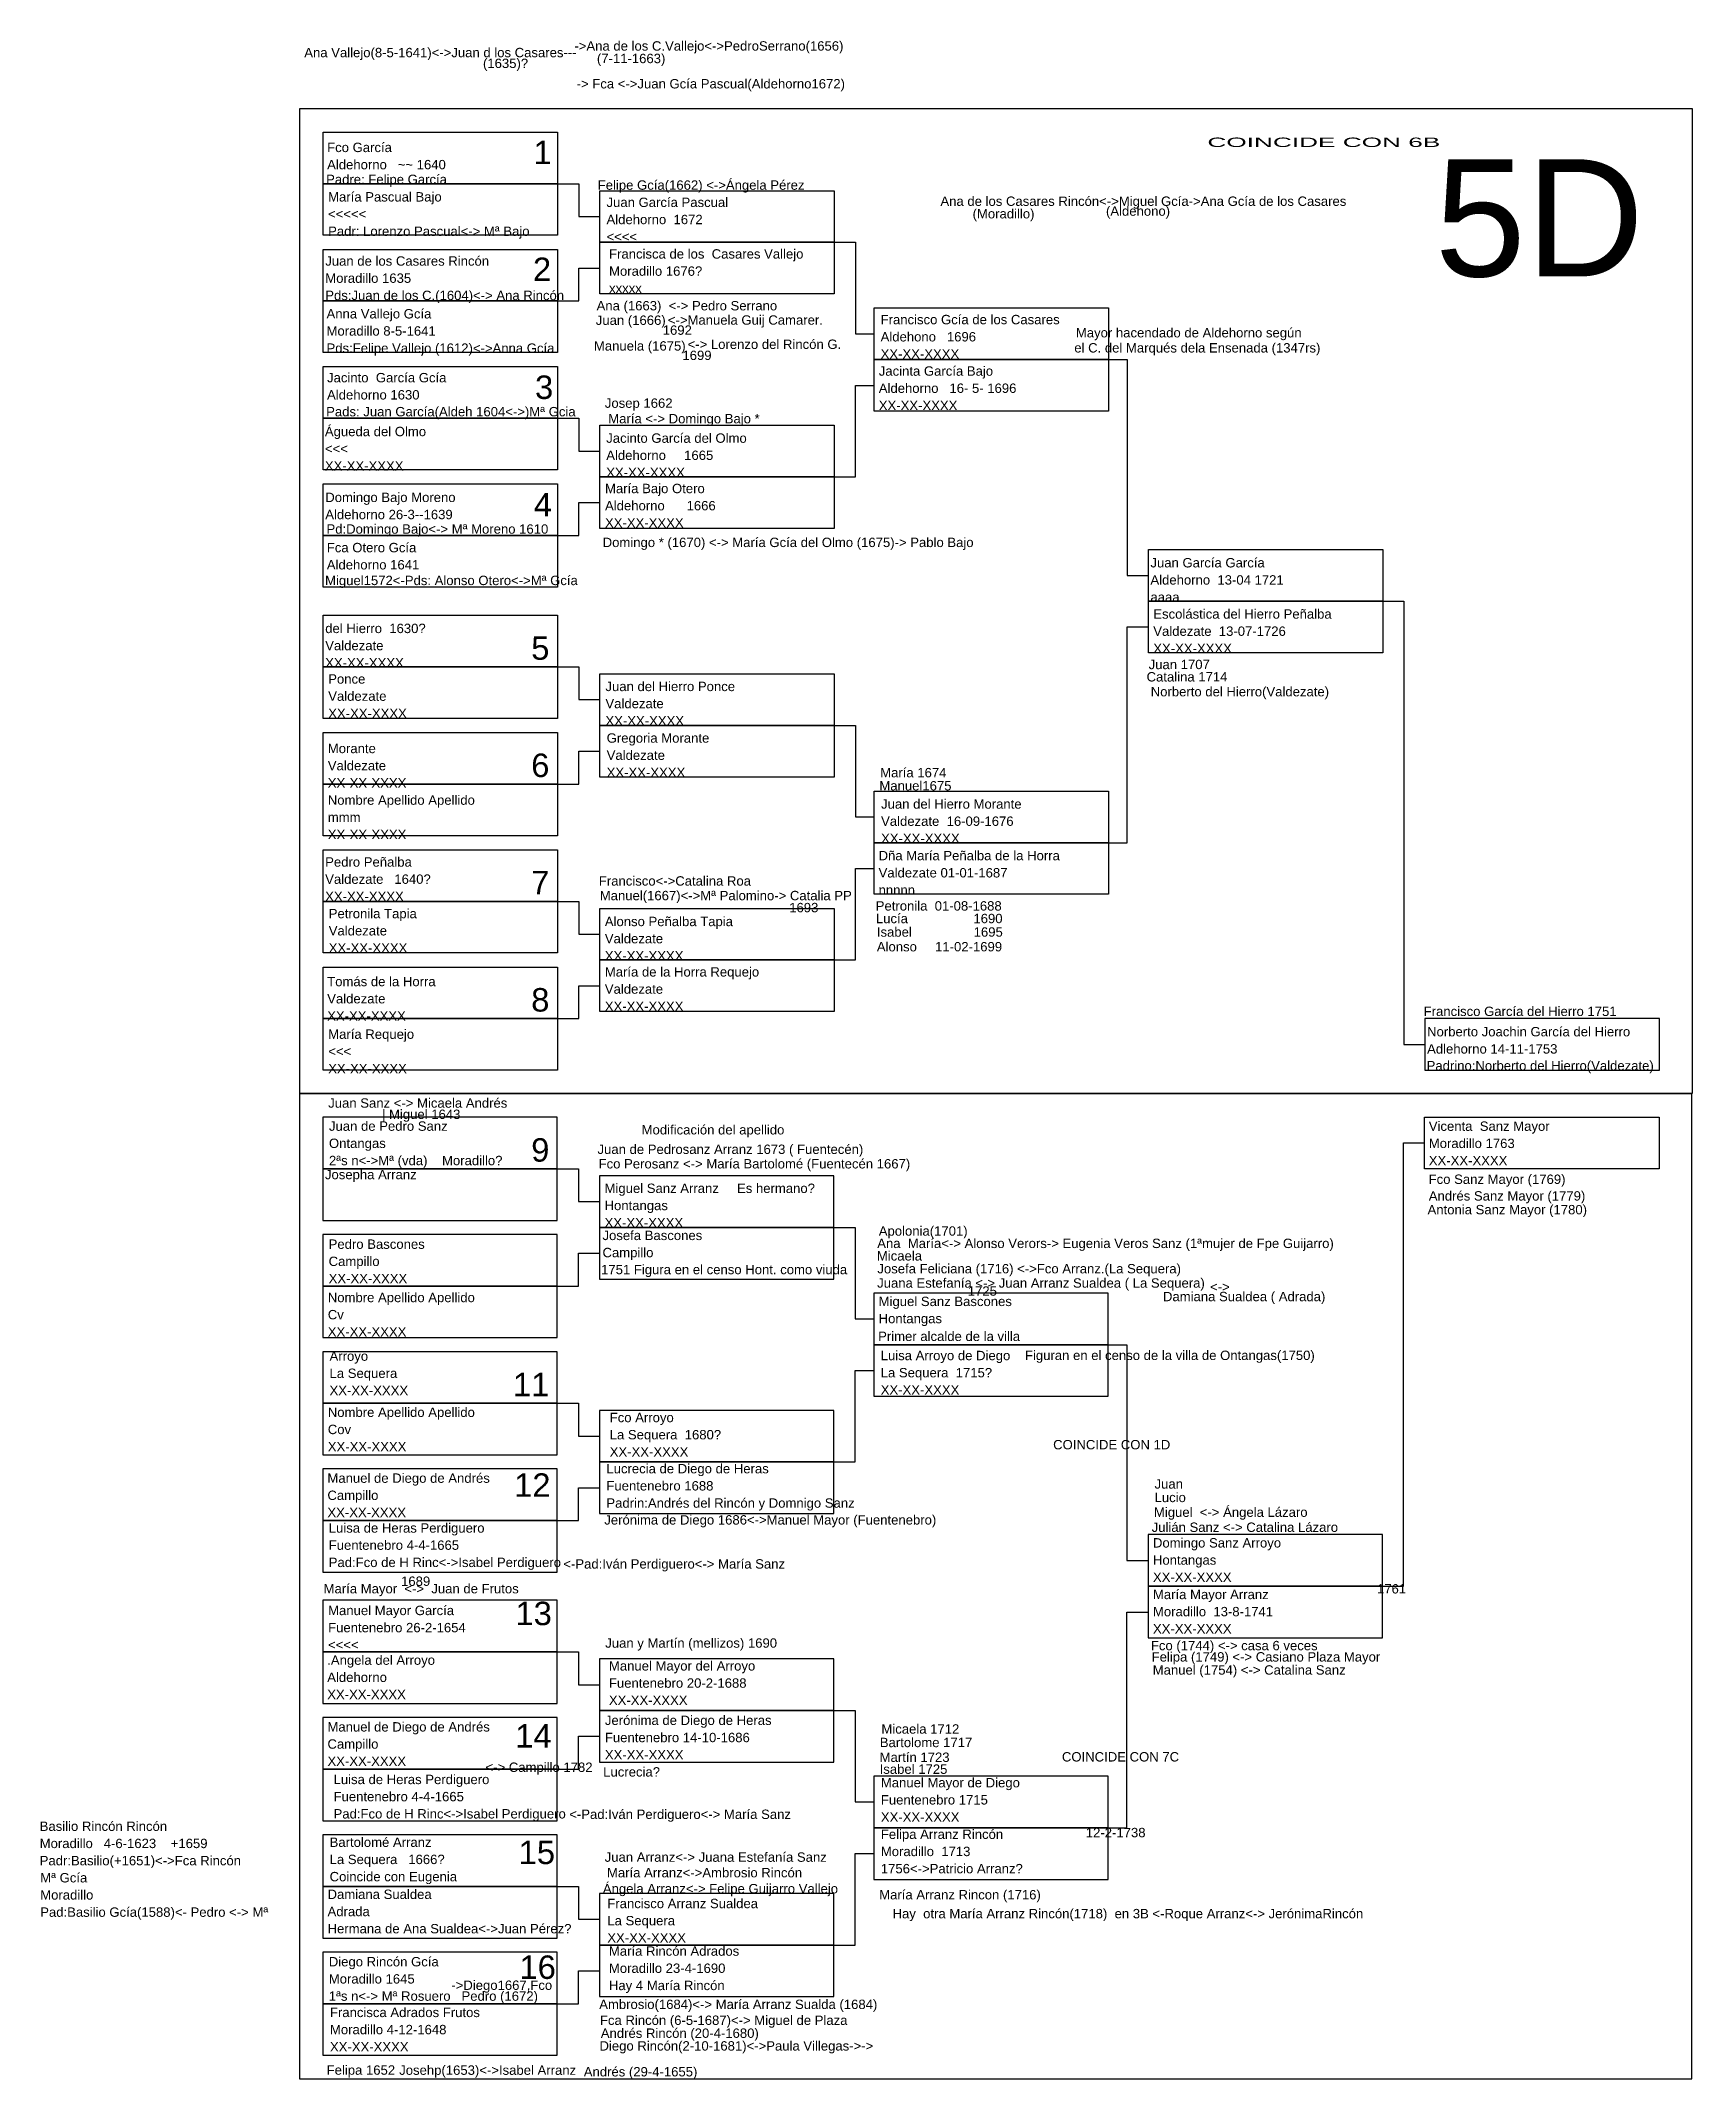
# Model space of a CAD drawing. Header units: millimetres. Extents: x -16844 to 23151, y -8543 to 4892.
# Drawn here: x -1809.2 to -1457, y -1498.6 to -1064 of the extents above; entities that cross this region are included whole.
import ezdxf
from ezdxf.enums import TextEntityAlignment as Align

# ---------------------------------------------------------------- set-up
doc = ezdxf.new("R2010")
doc.units = ezdxf.units.MM
doc.layers.add('Sanz', color=230, linetype='Continuous')
doc.styles.add('Arial', font='arial.ttf', dxfattribs={"height": 0.01})

msp = doc.modelspace()

# ---------------------------------------------------------------- texts
at = {"style": 'Arial'}
for s, p in [('1', (-1700.27, -1090.34)), ('2', (-1700.38, -1115.26)), ('3', (-1699.94, -1140.4)), ('4', (-1700.2, -1165.46)), ('5', (-1700.75, -1196.01)), ('6', (-1700.75, -1221.01)), ('7', (-1700.75, -1246.01)), ('8', (-1700.75, -1271.01)), ('9', (-1700.75, -1303.01)), ('11', (-1700.75, -1353.01)), ('12', (-1700.51, -1374.46)), ('13', (-1700.23, -1401.83)), ('14', (-1700.27, -1427.93)), ('15', (-1699.55, -1452.77)), ('16', (-1699.38, -1477.25))]:
    msp.add_text(s, height=5, dxfattribs=at).set_placement(p, align=Align.RIGHT)
at = {"layer": 'Sanz', "style": 'Arial'}
msp.add_text('5D', height=25, dxfattribs=at).set_placement((-1467.29, -1114.28), align=Align.RIGHT)

# ---------------------------------------------------------------- blocks, each defined once
blk = doc.blocks.new('Hoja superior')
for points in [[(0, 210), (297, 210), (297, 0), (0, 0)], [(5, 205), (55, 205), (55, 194), (5, 194)], [(5, 194), (55, 194), (55, 183), (5, 183)], [(64, 192.5), (114, 192.5), (114, 181.5), (64, 181.5)], [(5, 180), (55, 180), (55, 169), (5, 169)], [(64, 181.5), (114, 181.5), (114, 170.5), (64, 170.5)], [(5, 169), (55, 169), (55, 158), (5, 158)], [(122.5, 167.5), (172.5, 167.5), (172.5, 156.5), (122.5, 156.5)], [(122.5, 156.5), (172.5, 156.5), (172.5, 145.5), (122.5, 145.5)], [(5, 155), (55, 155), (55, 144), (5, 144)], [(5, 144), (55, 144), (55, 133), (5, 133)], [(64, 142.5), (114, 142.5), (114, 131.5), (64, 131.5)], [(64, 131.5), (114, 131.5), (114, 120.5), (64, 120.5)], [(5, 130), (55, 130), (55, 119), (5, 119)], [(5, 119), (55, 119), (55, 108), (5, 108)], [(181, 116), (231, 116), (231, 105), (181, 105)], [(181, 105), (231, 105), (231, 94), (181, 94)], [(5, 102), (55, 102), (55, 91), (5, 91)], [(5, 91), (55, 91), (55, 80), (5, 80)], [(64, 89.5), (114, 89.5), (114, 78.5), (64, 78.5)], [(64, 78.5), (114, 78.5), (114, 67.5), (64, 67.5)], [(5, 77), (55, 77), (55, 66), (5, 66)], [(5, 66), (55, 66), (55, 55), (5, 55)], [(122.5, 64.5), (172.5, 64.5), (172.5, 53.5), (122.5, 53.5)], [(122.5, 53.5), (172.5, 53.5), (172.5, 42.5), (122.5, 42.5)], [(5, 52), (55, 52), (55, 41), (5, 41)], [(5, 41), (55, 41), (55, 30), (5, 30)], [(64, 39.5), (114, 39.5), (114, 28.5), (64, 28.5)], [(5, 27), (55, 27), (55, 16), (5, 16)], [(64, 28.5), (114, 28.5), (114, 17.5), (64, 17.5)], [(5, 16), (55, 16), (55, 5), (5, 5)], [(240, 5), (290, 5), (290, 16), (240, 16)]]:
    blk.add_lwpolyline(points, close=True)
for points in [[(55, 194), (59.5, 194), (59.5, 187), (64, 187)], [(114, 181.5), (118.5, 181.5), (118.5, 162), (122.5, 162)], [(55, 169), (59.5, 169), (59.5, 176), (64, 176)], [(172.5, 156.5), (176.5, 156.5), (176.5, 110.5), (181, 110.5)], [(114, 131.5), (118.5, 131.5), (118.5, 151), (122.5, 151)], [(55, 144), (59.5, 144), (59.5, 137), (64, 137)], [(55, 119), (59.5, 119), (59.5, 126), (64, 126)], [(231, 105), (235.5, 105), (235.5, 10.5), (240, 10.5)], [(172.5, 53.5), (176.5, 53.5), (176.5, 99.5), (181, 99.5)], [(55, 91), (59.5, 91), (59.5, 84), (64, 84)], [(114, 78.5), (118.5, 78.5), (118.5, 59), (122.5, 59)], [(55, 66), (59.5, 66), (59.5, 73), (64, 73)], [(114, 28.5), (118.5, 28.5), (118.5, 48), (122.5, 48)], [(55, 41), (59.5, 41), (59.5, 34), (64, 34)], [(55, 16), (59.5, 16), (59.5, 23), (64, 23)]]:
    blk.add_lwpolyline(points)
blk = doc.blocks.new('Hoja inferior')
for points in [[(0, -210), (297, -210), (297, 0), (0, 0)], [(5, -16), (55, -16), (55, -5), (5, -5)], [(240, -5), (290, -5), (290, -16), (240, -16)], [(5, -27), (55, -27), (55, -16), (5, -16)], [(64, -28.5), (114, -28.5), (114, -17.5), (64, -17.5)], [(5, -41), (55, -41), (55, -30), (5, -30)], [(64, -39.5), (114, -39.5), (114, -28.5), (64, -28.5)], [(5, -52), (55, -52), (55, -41), (5, -41)], [(122.5, -53.5), (172.5, -53.5), (172.5, -42.5), (122.5, -42.5)], [(5, -66), (55, -66), (55, -55), (5, -55)], [(122.5, -64.5), (172.5, -64.5), (172.5, -53.5), (122.5, -53.5)], [(5, -77), (55, -77), (55, -66), (5, -66)], [(64, -78.5), (114, -78.5), (114, -67.5), (64, -67.5)], [(5, -91), (55, -91), (55, -80), (5, -80)], [(64, -89.5), (114, -89.5), (114, -78.5), (64, -78.5)], [(5, -102), (55, -102), (55, -91), (5, -91)], [(181, -105), (231, -105), (231, -94), (181, -94)], [(5, -119), (55, -119), (55, -108), (5, -108)], [(181, -116), (231, -116), (231, -105), (181, -105)], [(5, -130), (55, -130), (55, -119), (5, -119)], [(64, -131.5), (114, -131.5), (114, -120.5), (64, -120.5)], [(5, -144), (55, -144), (55, -133), (5, -133)], [(64, -142.5), (114, -142.5), (114, -131.5), (64, -131.5)], [(5, -155), (55, -155), (55, -144), (5, -144)], [(122.5, -156.5), (172.5, -156.5), (172.5, -145.5), (122.5, -145.5)], [(5, -169), (55, -169), (55, -158), (5, -158)], [(122.5, -167.5), (172.5, -167.5), (172.5, -156.5), (122.5, -156.5)], [(5, -180), (55, -180), (55, -169), (5, -169)], [(64, -181.5), (114, -181.5), (114, -170.5), (64, -170.5)], [(64, -192.5), (114, -192.5), (114, -181.5), (64, -181.5)], [(5, -194), (55, -194), (55, -183), (5, -183)], [(5, -205), (55, -205), (55, -194), (5, -194)]]:
    blk.add_lwpolyline(points, close=True)
for points in [[(231, -105), (235.5, -105), (235.5, -10.5), (240, -10.5)], [(55, -16), (59.5, -16), (59.5, -23), (64, -23)], [(114, -28.5), (118.5, -28.5), (118.5, -48), (122.5, -48)], [(55, -41), (59.5, -41), (59.5, -34), (64, -34)], [(172.5, -53.5), (176.5, -53.5), (176.5, -99.5), (181, -99.5)], [(114, -78.5), (118.5, -78.5), (118.5, -59), (122.5, -59)], [(55, -66), (59.5, -66), (59.5, -73), (64, -73)], [(55, -91), (59.5, -91), (59.5, -84), (64, -84)], [(172.5, -156.5), (176.5, -156.5), (176.5, -110.5), (181, -110.5)], [(55, -119), (59.5, -119), (59.5, -126), (64, -126)], [(114, -131.5), (118.5, -131.5), (118.5, -151), (122.5, -151)], [(55, -144), (59.5, -144), (59.5, -137), (64, -137)], [(114, -181.5), (118.5, -181.5), (118.5, -162), (122.5, -162)], [(55, -169), (59.5, -169), (59.5, -176), (64, -176)], [(55, -194), (59.5, -194), (59.5, -187), (64, -187)]]:
    blk.add_lwpolyline(points)
blk = doc.blocks.new('Casilla')
at = {"style": 'Arial'}
for tag, p in [('NOMBRE', (0.88, 8.08)), ('LUGAR_NACIMIENTO', (0.88, 4.42)), ('FECHA', (0.88, 0.75))]:
    blk.add_attdef(tag, p, '', height=2, dxfattribs=at)
blk = doc.blocks.new('Hermanos')
at = {"style": 'Arial'}
blk.add_attdef('NOMBRE', (0, 0), '', height=2, dxfattribs=at)

# ---------------------------------------------------------------- block references
for name, p, values in [('Hermanos', (-1695.42, -1066.14), {'NOMBRE': '->Ana de los C.Vallejo<->PedroSerrano(1656)'}), ('Hermanos', (-1753.04, -1067.55), {'NOMBRE': 'Ana Vallejo(8-5-1641)<->Juan d los Casares---'}), ('Hermanos', (-1728.89, -1069.85), {'NOMBRE': '                  (1635)?'}), ('Hermanos', (-1690.62, -1068.81), {'NOMBRE': '(7-11-1663) '}), ('Hermanos', (-1694.94, -1074.2), {'NOMBRE': '-> Fca <->Juan Gcía Pascual(Aldehorno1672)'}), ('Hermanos', (-1748.38, -1094.59), {'NOMBRE': 'Padre: Felipe García'}), ('Casilla', (-1748.83, -1106.39), {'NOMBRE': 'María Pascual Bajo', 'LUGAR_NACIMIENTO': '<<<<<', 'FECHA': 'Padr: Lorenzo Pascual<-> Mª Bajo'}), ('Casilla', (-1689.45, -1107.56), {'NOMBRE': 'Juan García Pascual', 'LUGAR_NACIMIENTO': 'Aldehorno  1672', 'FECHA': '<<<<'}), ('Hermanos', (-1582.04, -1101.34), {'NOMBRE': '(Aldehono)'}), ('Hermanos', (-1610.49, -1101.91), {'NOMBRE': '(Moradillo)'}), ('Casilla', (-1749.44, -1120.07), {'NOMBRE': 'Juan de los Casares Rincón', 'LUGAR_NACIMIENTO': 'Moradillo 1635', 'FECHA': 'Pds:Juan de los C.(1604)<-> Ana Rincón'}), ('Casilla', (-1688.91, -1118.56), {'NOMBRE': 'Francisca de los  Casares Vallejo', 'LUGAR_NACIMIENTO': 'Moradillo 1676?', 'FECHA': 'xxxxx'}), ('Casilla', (-1749.17, -1131.32), {'NOMBRE': 'Anna Vallejo Gcía', 'LUGAR_NACIMIENTO': 'Moradillo 8-5-1641', 'FECHA': 'Pds:Felipe Vallejo (1612)<->Anna Gcía'}), ('Hermanos', (-1690.69, -1121.52), {'NOMBRE': 'Ana (1663)  <-> Pedro Serrano'}), ('Hermanos', (-1690.86, -1124.61), {'NOMBRE': 'Juan (1666)'}), ('Hermanos', (-1691.33, -1126.72), {'NOMBRE': '                   1692'}), ('Hermanos', (-1675.49, -1124.57), {'NOMBRE': '<->Manuela Guij Camarer.'}), ('Casilla', (-1630.99, -1132.56), {'NOMBRE': 'Francisco Gcía de los Casares', 'LUGAR_NACIMIENTO': 'Aldehono   1696', 'FECHA': 'XX-XX-XXXX'}), ('Hermanos', (-1687.13, -1132.1), {'NOMBRE': '                   1699'}), ('Casilla', (-1631.38, -1143.53), {'NOMBRE': 'Jacinta García Bajo', 'LUGAR_NACIMIENTO': 'Aldehorno   16- 5- 1696', 'FECHA': 'XX-XX-XXXX'}), ('Hermanos', (-1748.37, -1144.11), {'NOMBRE': 'Pads: Juan García(Aldeh 1604<->)Mª Gcia'}), ('Hermanos', (-1688.93, -1142.29), {'NOMBRE': 'Josep 1662'}), ('Casilla', (-1749.52, -1156.42), {'NOMBRE': 'Águeda del Olmo', 'LUGAR_NACIMIENTO': '<<<', 'FECHA': 'XX-XX-XXXX'}), ('Hermanos', (-1688.2, -1145.6), {'NOMBRE': 'María <-> Domingo Bajo *'}), ('Casilla', (-1689.51, -1157.83), {'NOMBRE': 'Jacinto García del Olmo', 'LUGAR_NACIMIENTO': 'Aldehorno     1665', 'FECHA': 'XX-XX-XXXX'}), ('Casilla', (-1689.77, -1168.57), {'NOMBRE': 'María Bajo Otero', 'LUGAR_NACIMIENTO': 'Aldehorno      1666', 'FECHA': 'XX-XX-XXXX'}), ('Hermanos', (-1748.3, -1169.13), {'NOMBRE': 'Pd:Domingo Bajo<-> Mª Moreno 1610'}), ('Hermanos', (-1689.39, -1171.98), {'NOMBRE': 'Domingo * (1670) <-> María Gcía del Olmo (1675)-> Pablo Bajo'}), ('Casilla', (-1573.44, -1184.4), {'NOMBRE': 'Juan García García', 'LUGAR_NACIMIENTO': 'Aldehorno  13-04 1721', 'FECHA': 'aaaa'}), ('Casilla', (-1572.83, -1195.33), {'NOMBRE': 'Escolástica del Hierro Peñalba', 'LUGAR_NACIMIENTO': 'Valdezate  13-07-1726', 'FECHA': 'XX-XX-XXXX'}), ('Casilla', (-1749.45, -1198.4), {'NOMBRE': 'del Hierro  1630?', 'LUGAR_NACIMIENTO': 'Valdezate', 'FECHA': 'XX-XX-XXXX'}), ('Casilla', (-1748.81, -1209.18), {'NOMBRE': 'Ponce', 'LUGAR_NACIMIENTO': 'Valdezate', 'FECHA': 'XX-XX-XXXX'}), ('Hermanos', (-1573.38, -1200.64), {'NOMBRE': 'Catalina 1714'}), ('Hermanos', (-1572.94, -1198.01), {'NOMBRE': 'Juan 1707'}), ('Casilla', (-1689.68, -1210.77), {'NOMBRE': 'Juan del Hierro Ponce', 'LUGAR_NACIMIENTO': 'Valdezate', 'FECHA': 'XX-XX-XXXX'}), ('Hermanos', (-1572.5, -1203.81), {'NOMBRE': 'Norberto del Hierro(Valdezate)'}), ('Casilla', (-1689.42, -1221.77), {'NOMBRE': 'Gregoria Morante', 'LUGAR_NACIMIENTO': 'Valdezate', 'FECHA': 'XX-XX-XXXX'}), ('Casilla', (-1748.9, -1224), {'NOMBRE': 'Morante', 'LUGAR_NACIMIENTO': 'Valdezate', 'FECHA': 'XX-XX-XXXX'}), ('Hermanos', (-1630.2, -1221.07), {'NOMBRE': 'María 1674'}), ('Casilla', (-1748.9, -1235), {'NOMBRE': 'Nombre Apellido Apellido', 'LUGAR_NACIMIENTO': 'mmm', 'FECHA': 'XX-XX-XXXX'}), ('Hermanos', (-1630.37, -1223.87), {'NOMBRE': 'Manuel1675'}), ('Casilla', (-1630.89, -1235.84), {'NOMBRE': 'Juan del Hierro Morante', 'LUGAR_NACIMIENTO': 'Valdezate  16-09-1676', 'FECHA': 'XX-XX-XXXX'}), ('Casilla', (-1749.46, -1248.2), {'NOMBRE': 'Pedro Peñalba', 'LUGAR_NACIMIENTO': 'Valdezate   1640?', 'FECHA': 'XX-XX-XXXX'}), ('Casilla', (-1631.42, -1246.84), {'NOMBRE': 'Dña María Peñalba de la Horra', 'LUGAR_NACIMIENTO': 'Valdezate 01-01-1687', 'FECHA': 'nnnnn'}), ('Hermanos', (-1690.21, -1244.16), {'NOMBRE': 'Francisco<->Catalina Roa'}), ('Casilla', (-1748.7, -1259.2), {'NOMBRE': 'Petronila Tapia', 'LUGAR_NACIMIENTO': 'Valdezate', 'FECHA': 'XX-XX-XXXX'}), ('Casilla', (-1689.81, -1260.88), {'NOMBRE': 'Alonso Peñalba Tapia', 'LUGAR_NACIMIENTO': 'Valdezate', 'FECHA': 'XX-XX-XXXX'}), ('Hermanos', (-1631.15, -1249.48), {'NOMBRE': 'Petronila  01-08-1688'}), ('Hermanos', (-1631.12, -1252.17), {'NOMBRE': 'Lucía                  1690'}), ('Hermanos', (-1631.69, -1255.05), {'NOMBRE': ' Isabel                 1695'}), ('Hermanos', (-1631.69, -1258.18), {'NOMBRE': ' Alonso     11-02-1699'}), ('Casilla', (-1749.03, -1273.69), {'NOMBRE': 'Tomás de la Horra', 'LUGAR_NACIMIENTO': 'Valdezate', 'FECHA': 'XX-XX-XXXX'}), ('Casilla', (-1689.81, -1271.63), {'NOMBRE': 'María de la Horra Requejo', 'LUGAR_NACIMIENTO': 'Valdezate', 'FECHA': 'XX-XX-XXXX'}), ('Casilla', (-1748.81, -1284.91), {'NOMBRE': 'María Requejo', 'LUGAR_NACIMIENTO': '<<<', 'FECHA': 'XX-XX-XXXX'}), ('Hermanos', (-1513.65, -1283.55), {'NOMBRE': 'Padrino:Norberto del Hierro(Valdezate)'}), ('Hermanos', (-1747.93, -1291.51), {'NOMBRE': 'Juan Sanz <-> Micaela Andrés'}), ('Hermanos', (-1736.46, -1293.91), {'NOMBRE': '| Miguel 1643'}), ('Casilla', (-1514.07, -1304.53), {'NOMBRE': 'Vicenta  Sanz Mayor', 'LUGAR_NACIMIENTO': 'Moradillo 1763', 'FECHA': 'XX-XX-XXXX'}), ('Hermanos', (-1748.63, -1306.76), {'NOMBRE': 'Josepha Arranz'}), ('Casilla', (-1689.87, -1317.77), {'NOMBRE': 'Miguel Sanz Arranz     Es hermano?', 'LUGAR_NACIMIENTO': 'Hontangas', 'FECHA': 'XX-XX-XXXX'}), ('Hermanos', (-1513.22, -1307.76), {'NOMBRE': 'Fco Sanz Mayor (1769)'}), ('Hermanos', (-1513.45, -1314.24), {'NOMBRE': 'Antonia Sanz Mayor (1780)'}), ('Hermanos', (-1513.19, -1311.31), {'NOMBRE': 'Andrés Sanz Mayor (1779)'}), ('Hermanos', (-1631.28, -1318.79), {'NOMBRE': ' Apolonia(1701)'}), ('Casilla', (-1748.72, -1329.68), {'NOMBRE': 'Pedro Bascones', 'LUGAR_NACIMIENTO': 'Campillo', 'FECHA': 'XX-XX-XXXX'}), ('Hermanos', (-1631.61, -1321.43), {'NOMBRE': ' Ana  María<-> Alonso Verors-> Eugenia Veros Sanz (1ªmujer de Fpe Guijarro)'}), ('Hermanos', (-1630.8, -1326.83), {'NOMBRE': 'Josefa Feliciana (1716) <->Fco Arranz.(La Sequera)'}), ('Hermanos', (-1631.68, -1324.09), {'NOMBRE': ' Micaela'}), ('Hermanos', (-1630.85, -1329.88), {'NOMBRE': 'Juana Estefanía <-> Juan Arranz Sualdea ( La Sequera)'}), ('Hermanos', (-1611.52, -1331.59), {'NOMBRE': '1725'}), ('Hermanos', (-1559.83, -1330.7), {'NOMBRE': '<-> '}), ('Casilla', (-1748.9, -1341.05), {'NOMBRE': 'Nombre Apellido Apellido', 'LUGAR_NACIMIENTO': 'Cv', 'FECHA': 'XX-XX-XXXX'}), ('Hermanos', (-1570.66, -1332.77), {'NOMBRE': ' Damiana Sualdea ( Adrada)'}), ('Casilla', (-1748.53, -1353.55), {'NOMBRE': 'Arroyo', 'LUGAR_NACIMIENTO': 'La Sequera', 'FECHA': 'XX-XX-XXXX'}), ('Casilla', (-1630.97, -1353.42), {'NOMBRE': 'Luisa Arroyo de Diego', 'LUGAR_NACIMIENTO': 'La Sequera  1715?', 'FECHA': 'XX-XX-XXXX'}), ('Casilla', (-1748.9, -1365.52), {'NOMBRE': 'Nombre Apellido Apellido', 'LUGAR_NACIMIENTO': 'Cov', 'FECHA': 'XX-XX-XXXX'}), ('Casilla', (-1688.77, -1366.64), {'NOMBRE': 'Fco Arroyo', 'LUGAR_NACIMIENTO': 'La Sequera  1680?', 'FECHA': 'XX-XX-XXXX'}), ('Casilla', (-1689.48, -1377.54), {'NOMBRE': 'Lucrecia de Diego de Heras', 'LUGAR_NACIMIENTO': 'Fuentenebro 1688', 'FECHA': 'Padrin:Andrés del Rincón y Domnigo Sanz'}), ('Hermanos', (-1571.68, -1372.72), {'NOMBRE': 'Juan'}), ('Hermanos', (-1571.81, -1378.74), {'NOMBRE': 'Miguel  <-> Ángela Lázaro'}), ('Hermanos', (-1571.68, -1375.6), {'NOMBRE': 'Lucio'}), ('Casilla', (-1748.7, -1390.19), {'NOMBRE': 'Luisa de Heras Perdiguero', 'LUGAR_NACIMIENTO': 'Fuentenebro 4-4-1665', 'FECHA': 'Pad:Fco de H Rinc<->Isabel Perdiguero'}), ('Casilla', (-1572.9, -1393.36), {'NOMBRE': 'Domingo Sanz Arroyo', 'LUGAR_NACIMIENTO': 'Hontangas', 'FECHA': 'XX-XX-XXXX'}), ('Hermanos', (-1697.78, -1389.77), {'NOMBRE': '<-Pad:Iván Perdiguero<-> María Sanz'}), ('Hermanos', (-1732.39, -1393.46), {'NOMBRE': '1689'}), ('Casilla', (-1572.9, -1404.36), {'NOMBRE': 'María Mayor Arranz ', 'LUGAR_NACIMIENTO': 'Moradillo  13-8-1741', 'FECHA': 'XX-XX-XXXX'}), ('Hermanos', (-1524.24, -1395.08), {'NOMBRE': '1761'}), ('Casilla', (-1748.83, -1407.77), {'NOMBRE': 'Manuel Mayor García', 'LUGAR_NACIMIENTO': 'Fuentenebro 26-2-1654', 'FECHA': '<<<<'}), ('Hermanos', (-1688.84, -1406.64), {'NOMBRE': 'Juan y Martín (mellizos) 1690'}), ('Hermanos', (-1572.46, -1407.18), {'NOMBRE': 'Fco (1744) <-> casa 6 veces'}), ('Hermanos', (-1572.3, -1409.59), {'NOMBRE': 'Felipa (1749) <-> Casiano Plaza Mayor'}), ('Casilla', (-1749.02, -1418.36), {'NOMBRE': '.Angela del Arroyo', 'LUGAR_NACIMIENTO': 'Aldehorno', 'FECHA': 'XX-XX-XXXX'}), ('Casilla', (-1688.94, -1419.59), {'NOMBRE': 'Manuel Mayor del Arroyo', 'LUGAR_NACIMIENTO': 'Fuentenebro 20-2-1688', 'FECHA': 'XX-XX-XXXX'}), ('Hermanos', (-1572.07, -1412.38), {'NOMBRE': 'Manuel (1754) <-> Catalina Sanz'}), ('Casilla', (-1748.97, -1432.59), {'NOMBRE': 'Manuel de Diego de Andrés', 'LUGAR_NACIMIENTO': 'Campillo', 'FECHA': 'XX-XX-XXXX'}), ('Hermanos', (-1629.94, -1424.96), {'NOMBRE': 'Micaela 1712'}), ('Hermanos', (-1631.09, -1430.99), {'NOMBRE': ' Martín 1723'}), ('Hermanos', (-1630.28, -1427.84), {'NOMBRE': 'Bartolome 1717'}), ('Casilla', (-1747.67, -1443.8), {'NOMBRE': 'Luisa de Heras Perdiguero', 'LUGAR_NACIMIENTO': 'Fuentenebro 4-4-1665', 'FECHA': 'Pad:Fco de H Rinc<->Isabel Perdiguero'}), ('Hermanos', (-1714.38, -1433.12), {'NOMBRE': '<-> Campillo 1782'}), ('Hermanos', (-1689.28, -1434.11), {'NOMBRE': 'Lucrecia?'}), ('Hermanos', (-1631.09, -1433.53), {'NOMBRE': ' Isabel 1725'}), ('Casilla', (-1630.94, -1444.49), {'NOMBRE': 'Manuel Mayor de Diego', 'LUGAR_NACIMIENTO': 'Fuentenebro 1715', 'FECHA': 'XX-XX-XXXX'}), ('Hermanos', (-1696.52, -1443.15), {'NOMBRE': '<-Pad:Iván Perdiguero<-> María Sanz'}), ('Casilla', (-1810.35, -1453.78), {'NOMBRE': 'Basilio Rincón Rincón', 'LUGAR_NACIMIENTO': 'Moradillo   4-6-1623    +1659', 'FECHA': 'Padr:Basilio(+1651)<->Fca Rincón '}), ('Casilla', (-1630.94, -1455.49), {'NOMBRE': 'Felipa Arranz Rincón', 'LUGAR_NACIMIENTO': 'Moradillo  1713', 'FECHA': '1756<->Patricio Arranz?'}), ('Hermanos', (-1586.34, -1447.05), {'NOMBRE': '12-2-1738'}), ('Hermanos', (-1688.96, -1452.28), {'NOMBRE': 'Juan Arranz<-> Juana Estefanía Sanz'}), ('Casilla', (-1810.24, -1464.76), {'NOMBRE': 'Mª Gcía', 'LUGAR_NACIMIENTO': 'Moradillo', 'FECHA': 'Pad:Basilio Gcía(1588)<- Pedro <-> Mª'}), ('Hermanos', (-1688.47, -1455.6), {'NOMBRE': 'María Arranz<->Ambrosio Rincón'}), ('Casilla', (-1689.28, -1470.25), {'NOMBRE': 'Francisco Arranz Sualdea', 'LUGAR_NACIMIENTO': 'La Sequera', 'FECHA': 'XX-XX-XXXX'}), ('Hermanos', (-1630.41, -1460.3), {'NOMBRE': 'María Arranz Rincon (1716)'}), ('Hermanos', (-1627.56, -1464.33), {'NOMBRE': 'Hay  otra María Arranz Rincón(1718)  en 3B <-Roque Arranz<-> JerónimaRincón'}), ('Casilla', (-1748.69, -1482.66), {'NOMBRE': 'Diego Rincón Gcía  ', 'LUGAR_NACIMIENTO': 'Moradillo 1645                    ', 'FECHA': '1ªs n<-> Mª Rosuero   Pedro (1672)'}), ('Casilla', (-1688.94, -1480.39), {'NOMBRE': 'María Rincón Adrados', 'LUGAR_NACIMIENTO': 'Moradillo 23-4-1690 ', 'FECHA': 'Hay 4 María Rincón'}), ('Hermanos', (-1690.13, -1483.67), {'NOMBRE': 'Ambrosio(1684)<-> María Arranz Sualda (1684)'}), ('Casilla', (-1748.44, -1493.47), {'NOMBRE': 'Francisca Adrados Frutos', 'LUGAR_NACIMIENTO': 'Moradillo 4-12-1648', 'FECHA': 'XX-XX-XXXX'}), ('Hermanos', (-1690.07, -1492.53), {'NOMBRE': 'Diego Rincón(2-10-1681)<->Paula Villegas->->'}), ('Hermanos', (-1689.79, -1489.82), {'NOMBRE': 'Andrés Rincón (20-4-1680)'}), ('Hermanos', (-1748.26, -1497.68), {'NOMBRE': 'Felipa 1652'}), ('Hermanos', (-1732.79, -1497.7), {'NOMBRE': 'Josehp(1653)<->Isabel Arranz'}), ('Hermanos', (-1693.42, -1498.04), {'NOMBRE': 'Andrés (29-4-1655)'})]:
    msp.add_blockref(name, p).add_auto_attribs(values)
ref = msp.add_blockref('Casilla', (-1749.04, -1095.85))
ref.add_attrib('NOMBRE', 'Fco García', (-1748.16, -1087.77), dxfattribs={"height": 2, "style": 'Arial'})
ref.add_attrib('LUGAR_NACIMIENTO', 'Aldehorno   ~~ 1640', (-1748.16, -1091.44), dxfattribs={"height": 2, "style": 'Arial'})
ref = msp.add_blockref('Hermanos', (-1574.38, -1086.68))
ref.add_attrib('NOMBRE', '         COINCIDE CON 6B', (-1574.38, -1086.68), dxfattribs={"color": 30, "height": 2, "style": 'Arial', "width": 2})
ref = msp.add_blockref('Casilla', (-1692.1, -1096.55))
ref.add_attrib('FECHA', ' Felipe Gcía(1662) <->Ángela Pérez', (-1691.22, -1095.8), dxfattribs={"height": 2, "style": 'Arial'})
ref = msp.add_blockref('Casilla', (-1618.23, -1099.99))
ref.add_attrib('FECHA', 'Ana de los Casares Rincón<->Miguel Gcía->Ana Gcía de los Casares', (-1617.35, -1099.24), dxfattribs={"height": 2, "style": 'Arial'})
ref = msp.add_blockref('Hermanos', (-1588.46, -1127.28))
ref.add_attrib('NOMBRE', 'Mayor hacendado de Aldehorno según', (-1588.46, -1127.28), dxfattribs={"color": 4, "height": 2, "style": 'Arial'})
ref = msp.add_blockref('Casilla', (-1692.14, -1138.18))
ref.add_attrib('NOMBRE', 'Manuela (1675)', (-1691.26, -1130.09), dxfattribs={"height": 2, "style": 'Arial'})
ref = msp.add_blockref('Hermanos', (-1671.28, -1129.74))
ref.add_attrib('NOMBRE', '<-> Lorenzo del Rincón G.', (-1671.28, -1129.74), dxfattribs={"color": 6, "height": 2, "style": 'Arial'})
ref = msp.add_blockref('Hermanos', (-1588.8, -1130.5))
ref.add_attrib('NOMBRE', 'el C. del Marqués dela Ensenada (1347rs)', (-1588.8, -1130.5), dxfattribs={"color": 4, "height": 2, "style": 'Arial'})
ref = msp.add_blockref('Casilla', (-1749.06, -1144.94))
ref.add_attrib('NOMBRE', 'Jacinto  García Gcía', (-1748.18, -1136.86), dxfattribs={"height": 2, "style": 'Arial'})
ref.add_attrib('LUGAR_NACIMIENTO', 'Aldehorno 1630', (-1748.18, -1140.52), dxfattribs={"height": 2, "style": 'Arial'})
ref = msp.add_blockref('Casilla', (-1749.44, -1170.46))
ref.add_attrib('NOMBRE', 'Domingo Bajo Moreno', (-1748.56, -1162.38), dxfattribs={"height": 2, "style": 'Arial'})
ref.add_attrib('LUGAR_NACIMIENTO', 'Aldehorno 26-3--1639', (-1748.56, -1166.04), dxfattribs={"height": 2, "style": 'Arial'})
ref = msp.add_blockref('Casilla', (-1749.11, -1181.17))
ref.add_attrib('NOMBRE', 'Fca Otero Gcía', (-1748.23, -1173.09), dxfattribs={"height": 2, "style": 'Arial'})
ref.add_attrib('LUGAR_NACIMIENTO', 'Aldehorno 1641', (-1748.23, -1176.75), dxfattribs={"height": 2, "style": 'Arial'})
ref = msp.add_blockref('Casilla', (-1749.47, -1180.84))
ref.add_attrib('FECHA', 'Miguel1572<-Pds: Alonso Otero<->Mª Gcía', (-1748.6, -1180.09), dxfattribs={"height": 2, "style": 'Arial'})
ref = msp.add_blockref('Hermanos', (-1690.01, -1247.28))
ref.add_attrib('NOMBRE', 'Manuel(1667)<->Mª Palomino-> Catalia PP', (-1690.01, -1247.28), dxfattribs={"color": 3, "height": 2, "style": 'Arial'})
ref = msp.add_blockref('Hermanos', (-1649.6, -1249.84))
ref.add_attrib('NOMBRE', '1693', (-1649.6, -1249.84), dxfattribs={"color": 3, "height": 2, "style": 'Arial'})
ref = msp.add_blockref('Casilla', (-1515.16, -1280.04))
ref.add_attrib('NOMBRE', 'Francisco García del Hierro 1751', (-1514.28, -1271.96), dxfattribs={"height": 2, "style": 'Arial'})
ref = msp.add_blockref('Casilla', (-1514.42, -1284.38))
ref.add_attrib('NOMBRE', 'Norberto Joachin García del Hierro', (-1513.55, -1276.3), dxfattribs={"height": 2, "style": 'Arial'})
ref.add_attrib('LUGAR_NACIMIENTO', 'Adlehorno 14-11-1753', (-1513.55, -1279.97), dxfattribs={"height": 2, "style": 'Arial'})
ref = msp.add_blockref('Casilla', (-1748.65, -1304.52))
ref.add_attrib('NOMBRE', 'Juan de Pedro Sanz', (-1747.77, -1296.43), dxfattribs={"color": 4, "height": 2, "style": 'Arial'})
ref.add_attrib('LUGAR_NACIMIENTO', 'Ontangas', (-1747.77, -1300.1), dxfattribs={"height": 2, "style": 'Arial'})
ref.add_attrib('FECHA', '2ªs n<->Mª (vda)    Moradillo?', (-1747.77, -1303.77), dxfattribs={"color": 2, "height": 2, "style": 'Arial'})
ref = msp.add_blockref('Hermanos', (-1681.08, -1297.21))
ref.add_attrib('NOMBRE', 'Modificación del apellido', (-1681.08, -1297.21), dxfattribs={"color": 4, "height": 2, "style": 'Arial'})
ref = msp.add_blockref('Hermanos', (-1690.49, -1301.37))
ref.add_attrib('NOMBRE', 'Juan de Pedrosanz Arranz 1673 ( Fuentecén)', (-1690.49, -1301.37), dxfattribs={"color": 4, "height": 2, "style": 'Arial'})
ref = msp.add_blockref('Hermanos', (-1690.26, -1304.46))
ref.add_attrib('NOMBRE', 'Fco Perosanz <-> María Bartolomé (Fuentecén 1667)', (-1690.26, -1304.46), dxfattribs={"color": 4, "height": 2, "style": 'Arial'})
ref = msp.add_blockref('Casilla', (-1690.31, -1327.81))
ref.add_attrib('NOMBRE', 'Josefa Bascones   ', (-1689.43, -1319.73), dxfattribs={"height": 2, "style": 'Arial'})
ref.add_attrib('LUGAR_NACIMIENTO', 'Campillo', (-1689.43, -1323.39), dxfattribs={"height": 2, "style": 'Arial'})
ref = msp.add_blockref('Hermanos', (-1689.73, -1327.01))
ref.add_attrib('NOMBRE', '1751 Figura en el censo Hont. como viuda', (-1689.73, -1327.01), dxfattribs={"color": 4, "height": 2, "style": 'Arial'})
ref = msp.add_blockref('Casilla', (-1631.4, -1341.88))
ref.add_attrib('NOMBRE', 'Miguel Sanz Bascones', (-1630.53, -1333.8), dxfattribs={"height": 2, "style": 'Arial'})
ref.add_attrib('LUGAR_NACIMIENTO', 'Hontangas', (-1630.53, -1337.46), dxfattribs={"height": 2, "style": 'Arial'})
ref = msp.add_blockref('Hermanos', (-1630.64, -1341.25))
ref.add_attrib('NOMBRE', 'Primer alcalde de la villa', (-1630.64, -1341.25), dxfattribs={"color": 4, "height": 2, "style": 'Arial'})
ref = msp.add_blockref('Hermanos', (-1599.32, -1345.3))
ref.add_attrib('NOMBRE', 'Figuran en el censo de la villa de Ontangas(1750) ', (-1599.32, -1345.3), dxfattribs={"color": 4, "height": 2, "style": 'Arial'})
ref = msp.add_blockref('Hermanos', (-1593.31, -1364.35))
ref.add_attrib('NOMBRE', 'COINCIDE CON 1D', (-1593.31, -1364.35), dxfattribs={"color": 6, "height": 2, "style": 'Arial'})
ref = msp.add_blockref('Casilla', (-1748.98, -1379.56))
ref.add_attrib('NOMBRE', 'Manuel de Diego de Andrés', (-1748.1, -1371.48), dxfattribs={"color": 0, "height": 2, "style": 'Arial'})
ref.add_attrib('LUGAR_NACIMIENTO', 'Campillo', (-1748.1, -1375.14), dxfattribs={"height": 2, "style": 'Arial'})
ref.add_attrib('FECHA', 'XX-XX-XXXX', (-1748.1, -1378.81), dxfattribs={"height": 2, "style": 'Arial'})
ref = msp.add_blockref('Hermanos', (-1689.05, -1380.38))
ref.add_attrib('NOMBRE', 'Jerónima de Diego 1686<->Manuel Mayor (Fuentenebro)', (-1689.05, -1380.38), dxfattribs={"color": 30, "height": 2, "style": 'Arial'})
ref = msp.add_blockref('Hermanos', (-1572.3, -1381.95))
ref.add_attrib('NOMBRE', 'Julián Sanz <-> Catalina Lázaro', (-1572.3, -1381.95), dxfattribs={"color": 3, "height": 2, "style": 'Arial'})
ref = msp.add_blockref('Hermanos', (-1748.91, -1395.05))
ref.add_attrib('NOMBRE', 'María Mayor  <->  Juan de Frutos', (-1748.91, -1395.05), dxfattribs={"color": 2, "height": 2, "style": 'Arial'})
ref = msp.add_blockref('Casilla', (-1689.8, -1431.2))
ref.add_attrib('NOMBRE', 'Jerónima de Diego de Heras', (-1688.92, -1423.11), dxfattribs={"color": 30, "height": 2, "style": 'Arial'})
ref.add_attrib('LUGAR_NACIMIENTO', 'Fuentenebro 14-10-1686', (-1688.92, -1426.78), dxfattribs={"height": 2, "style": 'Arial'})
ref.add_attrib('FECHA', 'XX-XX-XXXX', (-1688.92, -1430.45), dxfattribs={"height": 2, "style": 'Arial'})
ref = msp.add_blockref('Hermanos', (-1591.44, -1430.9))
ref.add_attrib('NOMBRE', 'COINCIDE CON 7C', (-1591.44, -1430.9), dxfattribs={"color": 30, "height": 2, "style": 'Arial'})
ref = msp.add_blockref('Casilla', (-1748.5, -1457.19))
ref.add_attrib('NOMBRE', 'Bartolomé Arranz', (-1747.63, -1449.11), dxfattribs={"height": 2, "style": 'Arial'})
ref.add_attrib('LUGAR_NACIMIENTO', 'La Sequera   1666?', (-1747.63, -1452.77), dxfattribs={"height": 2, "style": 'Arial'})
ref.add_attrib('FECHA', 'Coincide con Eugenia', (-1747.63, -1456.44), dxfattribs={"color": 30, "height": 2, "style": 'Arial'})
ref = msp.add_blockref('Casilla', (-1748.95, -1468.29))
ref.add_attrib('NOMBRE', 'Damiana Sualdea', (-1748.07, -1460.21), dxfattribs={"height": 2, "style": 'Arial'})
ref.add_attrib('LUGAR_NACIMIENTO', 'Adrada', (-1748.07, -1463.88), dxfattribs={"height": 2, "style": 'Arial'})
ref.add_attrib('FECHA', 'Hermana de Ana Sualdea<->Juan Pérez?', (-1748.07, -1467.54), dxfattribs={"color": 1, "height": 2, "style": 'Arial'})
ref = msp.add_blockref('Hermanos', (-1689.35, -1459.01))
ref.add_attrib('NOMBRE', 'Ángela Arranz<-> Felipe Guijarro Vallejo', (-1689.35, -1459.01), dxfattribs={"color": 3, "height": 2, "style": 'Arial'})
ref = msp.add_blockref('Hermanos', (-1721.67, -1479.59))
ref.add_attrib('NOMBRE', '->Diego1667,Fco', (-1721.67, -1479.59), dxfattribs={"color": 0, "height": 2, "style": 'Arial'})
ref = msp.add_blockref('Hermanos', (-1689.97, -1487.06))
ref.add_attrib('NOMBRE', 'Fca Rincón (6-5-1687)<-> Miguel de Plaza', (-1689.97, -1487.06), dxfattribs={"color": 30, "height": 2, "style": 'Arial'})
at = {"layer": 'Sanz'}
for name, p in [('Hoja superior', (-1754, -1288.51)), ('Hoja inferior', (-1754.07, -1288.53))]:
    msp.add_blockref(name, p, dxfattribs=at)

msp.set_redraw_order([(e.dxf.handle, doc.entitydb.next_handle()) for e in msp.query("TEXT MTEXT ATTDEF DIMENSION ARC_DIMENSION")])  # texts and dimensions are drawn at this point

doc.saveas('drawing.dxf')
